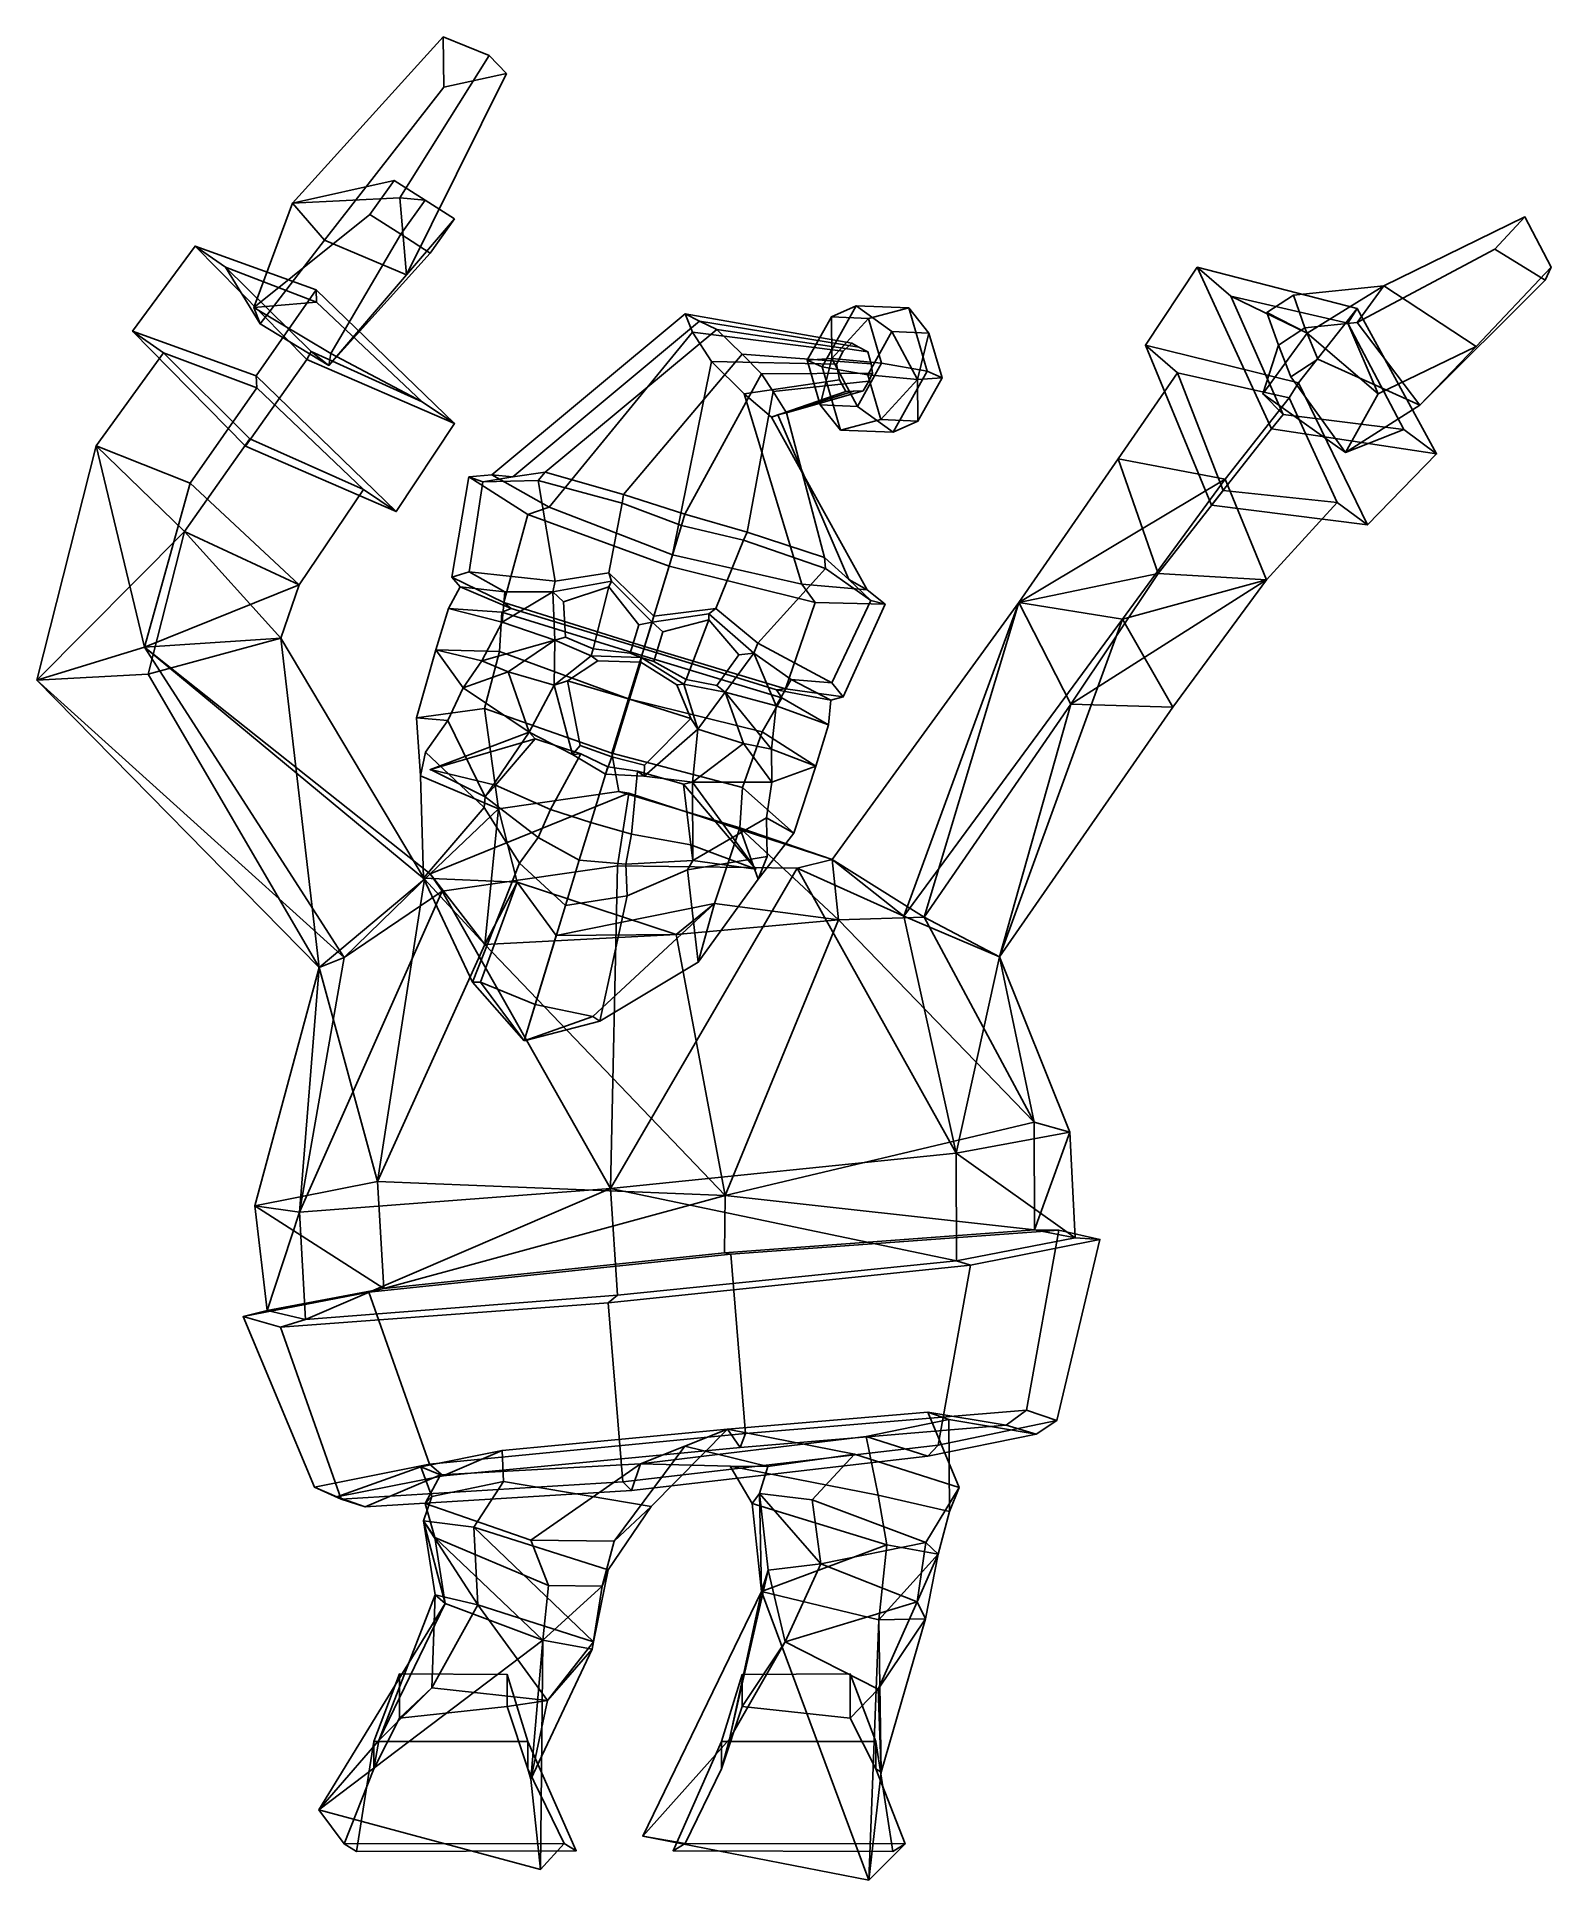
# Model space of a CAD drawing. Extents: x -182 to 281, y -162 to 401.
import ezdxf

# ---------------------------------------------------------------- set-up
doc = ezdxf.new("R2010")
doc.units = 0

msp = doc.modelspace()

# ---------------------------------------------------------------- linework, layer by layer
for p in [(-61.288147, 177.520264, 96.495125), (38.173832, 147.111694, 96.495125)]:
    msp.add_point(p)
for points in [[(-43.331459, 395.723022, 42.969158), (-70.581696, 352.260071, 23.750259), (-103.465965, 350.640076, 49.609447), (-57.429802, 401.415527, 58.171917)], [(-57.137585, 386.040833, 73.63443), (-57.429802, 401.415527, 58.171917), (-103.465965, 350.640076, 49.609447), (-93.678894, 339.28421, 82.69603)], [(-38.063538, 390.222717, 60.750618), (-43.331459, 395.723022, 42.969158), (-57.429802, 401.415527, 58.171917), (-57.137585, 386.040833, 73.63443)], [(-38.063538, 390.222717, 60.750618), (-68.595261, 328.654083, 54.759678), (-70.581696, 352.260071, 23.750259), (-43.331459, 395.723022, 42.969158)], [(-38.063538, 390.222717, 60.750618), (-57.137585, 386.040833, 73.63443), (-93.678894, 339.28421, 82.69603), (-68.595261, 328.654083, 54.759678)], [(-72.382866, 357.551208, -0.356585), (-79.748909, 347.099457, -2.347645), (-115.23336, 318.691681, 35.254513), (-103.465965, 350.640076, 49.609447)], [(-62.931332, 351.558563, 1.654973), (-72.382866, 357.551208, -0.356585), (-103.465965, 350.640076, 49.609447), (-70.581696, 352.260071, 23.750259)], [(-62.931332, 351.558563, 1.654973), (-70.339233, 341.091309, -0.218497), (-79.748909, 347.099457, -2.347645), (-72.382866, 357.551208, -0.356585)], [(-93.678894, 339.28421, 82.69603), (-103.465965, 350.640076, 49.609447), (-115.23336, 318.691681, 35.254513), (-113.314415, 313.693726, 58.700809)], [(-53.964714, 345.813354, 4.344434), (-62.931332, 351.558563, 1.654973), (-70.581696, 352.260071, 23.750259), (-68.595261, 328.654083, 54.759678)], [(-53.964714, 345.813354, 4.344434), (-61.356194, 335.329529, 2.358349), (-70.339233, 341.091309, -0.218497), (-62.931332, 351.558563, 1.654973)], [(-70.339233, 341.091309, -0.218497), (-91.714615, 304.635864, 26.365694), (-115.23336, 318.691681, 35.254513), (-79.748909, 347.099457, -2.347645)], [(-53.964714, 345.813354, 4.344434), (-68.595261, 328.654083, 54.759678), (-92.374031, 301.002106, 52.901009), (-61.356194, 335.329529, 2.358349)], [(264.014038, 336.540985, 135.046036), (273.203552, 346.400024, 118.29361), (230.149704, 325.334412, 68.560349), (221.941742, 314.128418, 108.054054)], [(281.239563, 331.018799, 105.087753), (258.352936, 306.765472, 55.172382), (230.149704, 325.334412, 68.560349), (273.203552, 346.400024, 118.29361)], [(279.379181, 327.081665, 128.073349), (281.239563, 331.018799, 105.087753), (273.203552, 346.400024, 118.29361), (264.014038, 336.540985, 135.046036)], [(-68.595261, 328.654083, 54.759678), (-93.678894, 339.28421, 82.69603), (-113.314415, 313.693726, 58.700809), (-92.374031, 301.002106, 52.901009)], [(-61.356194, 335.329529, 2.358349), (-92.374031, 301.002106, 52.901009), (-91.714615, 304.635864, 26.365694), (-70.339233, 341.091309, -0.218497)], [(-133.222137, 337.479706, 48.344162), (-96.224243, 324.080139, 0.219764), (-114.524834, 297.842316, -4.89197), (-152.314301, 311.488831, 40.795666)], [(-117.764183, 276.335297, 79.694145), (-99.058899, 302.796539, 90.537102), (-133.222137, 337.479706, 48.344162), (-152.314301, 311.488831, 40.795666)], [(-133.222137, 337.479706, 48.344162), (-123.859131, 330.999298, 48.049389), (-96.092262, 320.310974, 13.299046), (-96.224243, 324.080139, 0.219764)], [(-99.058899, 302.796539, 90.537102), (-97.707047, 305.268585, 78.372086), (-123.859131, 330.999298, 48.049389), (-133.222137, 337.479706, 48.344162)], [(279.379181, 327.081665, 128.073349), (264.014038, 336.540985, 135.046036), (221.941742, 314.128418, 108.054054), (241.077652, 288.895355, 85.25312)], [(-113.314415, 313.693726, 58.700809), (-115.23336, 318.691681, 35.254513), (-96.092262, 320.310974, 13.299046), (-123.859131, 330.999298, 48.049389)], [(-92.374031, 301.002106, 52.901009), (-113.314415, 313.693726, 58.700809), (-123.859131, 330.999298, 48.049389), (-97.707047, 305.268585, 78.372086)], [(177.46756, 258.369415, 89.595314), (195.823151, 281.673492, 104.334846), (173.064194, 331.020599, 55.627464), (157.256241, 307.183136, 40.417313)], [(221.947891, 318.413086, 19.353752), (204.019135, 295.70929, 3.225759), (157.256241, 307.183136, 40.417313), (173.064194, 331.020599, 55.627464)], [(195.823151, 281.673492, 104.334846), (199.296387, 286.053589, 93.787209), (183.379303, 322.2117, 56.76479), (173.064194, 331.020599, 55.627464)], [(221.947891, 318.413086, 19.353752), (173.064194, 331.020599, 55.627464), (183.379303, 322.2117, 56.76479), (219.08786, 313.886597, 29.407591)], [(279.379181, 327.081665, 128.073349), (241.077652, 288.895355, 85.25312), (258.352936, 306.765472, 55.172382), (281.239563, 331.018799, 105.087753)], [(-71.706795, 256.383179, 35.820564), (-114.524834, 297.842316, -4.89197), (-96.224243, 324.080139, 0.219764), (-53.910461, 283.259918, 43.449036)], [(-53.910461, 283.259918, 43.449036), (-96.224243, 324.080139, 0.219764), (-96.092262, 320.310974, 13.299046), (-63.774525, 289.923706, 44.340961)], [(193.160538, 292.335449, 76.481743), (206.688095, 310.925049, 49.770744), (183.379303, 322.2117, 56.76479), (199.296387, 286.053589, 93.787209)], [(228.343521, 292.335449, 42.624424), (219.08786, 313.886597, 29.407591), (183.379303, 322.2117, 56.76479), (206.688095, 310.925049, 49.770744)], [(202.522339, 322.512054, 120.898575), (230.149704, 325.334412, 68.560349), (206.688095, 310.925049, 49.770744), (194.314362, 317.193024, 112.42514)], [(205.996277, 312.531738, 125.095612), (202.522339, 322.512054, 120.898575), (194.314362, 317.193024, 112.42514), (197.866165, 307.205048, 116.523697)], [(205.996277, 312.531738, 125.095612), (221.941742, 314.128418, 108.054054), (230.149704, 325.334412, 68.560349), (202.522339, 322.512054, 120.898575)], [(258.352936, 306.765472, 55.172382), (228.343521, 292.335449, 42.624424), (206.688095, 310.925049, 49.770744), (230.149704, 325.334412, 68.560349)], [(-91.714615, 304.635864, 26.365694), (-63.774525, 289.923706, 44.340961), (-96.092262, 320.310974, 13.299046), (-115.23336, 318.691681, 35.254513)], [(-25.015427, 257.758362, 16.319866), (-42.505314, 267.548126, 37.509758), (16.609924, 316.742859, 43.510864), (18.804445, 311.180023, 32.90847)], [(-42.505314, 267.548126, 37.509758), (-36.129246, 266.958191, 60.679428), (20.984051, 314.514435, 53.793251), (16.609924, 316.742859, 43.510864)], [(69.698578, 306.59314, 22.516975), (67.50267, 307.827972, 19.859381), (16.609924, 316.742859, 43.510864), (20.984051, 314.514435, 53.793251)], [(67.50267, 307.827972, 19.859381), (64.9011, 305.409027, 16.90147), (18.804445, 311.180023, 32.90847), (16.609924, 316.742859, 43.510864)], [(58.447906, 300.57254, 28.055422), (68.853004, 319.250977, 23.087215), (61.25613, 315.834717, 9.600607), (53.898605, 302.627075, 13.113671)], [(53.898605, 302.627075, 13.113671), (61.25613, 315.834717, 9.600607), (61.410797, 303.096558, -1.106922)], [(58.447906, 300.57254, 28.055422), (72.393761, 298.136414, 34.965675), (79.751289, 311.344086, 31.452612), (68.853004, 319.250977, 23.087215)], [(68.853004, 319.250977, 23.087215), (84.89402, 318.599609, 9.376521), (72.598801, 315.374146, -0.09428), (61.25613, 315.834717, 9.600607)], [(61.25613, 315.834717, 9.600607), (72.598801, 315.374146, -0.09428), (61.410797, 303.096558, -1.106922)], [(68.853004, 319.250977, 23.087215), (79.751289, 311.344086, 31.452612), (91.093956, 310.883484, 21.757725), (84.89402, 318.599609, 9.376521)], [(72.598801, 315.374146, -0.09428), (84.89402, 318.599609, 9.376521), (90.529869, 299.269806, 0.634093), (76.583992, 301.705933, -6.276142)], [(91.093956, 310.883484, 21.757725), (95.079147, 297.215271, 15.575863), (90.529869, 299.269806, 0.634093), (84.89402, 318.599609, 9.376521)], [(197.866165, 307.205048, 116.523697), (194.314362, 317.193024, 112.42514), (206.688095, 310.925049, 49.770744), (193.160538, 292.335449, 76.481743)], [(225.114136, 252.279114, 43.367943), (204.019135, 295.70929, 3.225759), (221.947891, 318.413086, 19.353752), (246.228409, 273.989746, 59.194878)], [(246.228409, 273.989746, 59.194878), (221.947891, 318.413086, 19.353752), (219.08786, 313.886597, 29.407591), (236.220657, 281.438965, 59.723995)], [(-152.314301, 311.488831, 40.795666), (-114.524834, 297.842316, -4.89197), (-114.332039, 294.199188, 7.587333), (-142.813751, 304.902161, 40.536068)], [(-117.764183, 276.335297, 79.694145), (-152.314301, 311.488831, 40.795666), (-142.813751, 304.902161, 40.536068), (-116.50061, 278.615814, 68.430679)], [(-36.129246, 266.958191, 60.679428), (-26.232443, 268.407837, 88.605896), (26.228296, 311.96524, 66.555588), (20.984051, 314.514435, 53.793251)], [(-26.232443, 268.407837, 88.605896), (-2.307579, 261.632721, 101.565422), (34.018772, 304.453217, 72.305206), (26.228296, 311.96524, 66.555588)], [(12.745333, 243.186707, -2.974263), (-25.015427, 257.758362, 16.319866), (18.804445, 311.180023, 32.90847), (24.599674, 302.267792, 25.398046)], [(64.9011, 305.409027, 16.90147), (62.84491, 301.360229, 14.668511), (24.599674, 302.267792, 25.398046), (18.804445, 311.180023, 32.90847)], [(72.433411, 305.162292, 25.821539), (69.698578, 306.59314, 22.516975), (20.984051, 314.514435, 53.793251), (26.228296, 311.96524, 66.555588)], [(73.392418, 301.528625, 27.134125), (72.433411, 305.162292, 25.821539), (26.228296, 311.96524, 66.555588), (34.018772, 304.453217, 72.305206)], [(61.410797, 303.096558, -1.106922), (72.598801, 315.374146, -0.09428), (76.583992, 301.705933, -6.276142)], [(72.393761, 298.136414, 34.965675), (87.56691, 296.745789, 29.796492), (79.751289, 311.344086, 31.452612)], [(79.751289, 311.344086, 31.452612), (87.56691, 296.745789, 29.796492), (91.093956, 310.883484, 21.757725)], [(87.56691, 296.745789, 29.796492), (95.079147, 297.215271, 15.575863), (91.093956, 310.883484, 21.757725)], [(209.935608, 302.916687, 128.655502), (205.996277, 312.531738, 125.095612), (197.866165, 307.205048, 116.523697), (201.710739, 297.58136, 120.14817)], [(209.935608, 302.916687, 128.655502), (241.077652, 288.895355, 85.25312), (221.941742, 314.128418, 108.054054), (205.996277, 312.531738, 125.095612)], [(218.367493, 274.441833, 65.613647), (236.220657, 281.438965, 59.723995), (219.08786, 313.886597, 29.407591), (228.343521, 292.335449, 42.624424)], [(-142.813751, 304.902161, 40.536068), (-114.332039, 294.199188, 7.587333), (-134.7117, 265.024017, 1.205605), (-163.485367, 276.44104, 32.34222)], [(-136.455444, 250.316162, 57.874973), (-116.50061, 278.615814, 68.430679), (-142.813751, 304.902161, 40.536068), (-163.485367, 276.44104, 32.34222)], [(-99.058899, 302.796539, 90.537102), (-53.910461, 283.259918, 43.449036), (-63.774525, 289.923706, 44.340961), (-97.707047, 305.268585, 78.372086)], [(-92.374031, 301.002106, 52.901009), (-97.707047, 305.268585, 78.372086), (-63.774525, 289.923706, 44.340961), (-91.714615, 304.635864, 26.365694)], [(16.523237, 255.543701, 108.993706), (39.87957, 298.496796, 75.548729), (34.018772, 304.453217, 72.305206), (-2.307579, 261.632721, 101.565422)], [(73.859673, 298.671478, 27.827011), (73.392418, 301.528625, 27.134125), (34.018772, 304.453217, 72.305206), (39.87957, 298.496796, 75.548729)], [(177.46756, 258.369415, 89.595314), (157.256241, 307.183136, 40.417313), (167.079407, 298.744598, 41.574425), (181.033524, 262.802155, 78.861771)], [(204.019135, 295.70929, 3.225759), (201.148361, 291.089935, 13.430291), (167.079407, 298.744598, 41.574425), (157.256241, 307.183136, 40.417313)], [(201.710739, 297.58136, 120.14817), (197.866165, 307.205048, 116.523697), (193.160538, 292.335449, 76.481743), (218.367493, 274.441833, 65.613647)], [(241.077652, 288.895355, 85.25312), (218.367493, 274.441833, 65.613647), (228.343521, 292.335449, 42.624424), (258.352936, 306.765472, 55.172382)], [(-117.764183, 276.335297, 79.694145), (-71.706795, 256.383179, 35.820564), (-53.910461, 283.259918, 43.449036), (-99.058899, 302.796539, 90.537102)], [(12.745333, 243.186707, -2.974263), (24.599674, 302.267792, 25.398046), (34.562496, 292.326996, 31.566265), (52.198772, 234.151611, 16.319864)], [(63.792992, 296.578064, 16.024563), (34.562496, 292.326996, 31.566265), (24.599674, 302.267792, 25.398046), (62.84491, 301.360229, 14.668511)], [(73.859673, 298.671478, 27.827011), (39.87957, 298.496796, 75.548729), (43.517406, 293.088989, 71.496147), (72.724472, 296.205475, 26.605541)], [(53.898605, 302.627075, 13.113671), (61.410797, 303.096558, -1.106922), (57.883747, 288.958832, 6.931847)], [(58.447906, 300.57254, 28.055422), (53.898605, 302.627075, 13.113671), (57.883747, 288.958832, 6.931847), (64.083733, 281.242737, 19.313017)], [(57.883747, 288.958832, 6.931847), (61.410797, 303.096558, -1.106922), (69.226418, 288.49826, -2.76304)], [(58.447906, 300.57254, 28.055422), (64.083733, 281.242737, 19.313017), (76.378906, 284.46817, 28.783852), (72.393761, 298.136414, 34.965675)], [(61.410797, 303.096558, -1.106922), (76.583992, 301.705933, -6.276142), (69.226418, 288.49826, -2.76304)], [(69.226418, 288.49826, -2.76304), (76.583992, 301.705933, -6.276142), (90.529869, 299.269806, 0.634093), (80.124748, 280.59137, 5.602323)], [(87.721573, 284.007599, 19.088964), (80.124748, 280.59137, 5.602323), (90.529869, 299.269806, 0.634093), (95.079147, 297.215271, 15.575863)], [(148.86731, 272.524384, 24.601927), (161.116409, 237.444519, 62.584347), (181.033524, 262.802155, 78.861771), (167.079407, 298.744598, 41.574425)], [(201.148361, 291.089935, 13.430291), (181.583893, 266.22821, -3.994285), (148.86731, 272.524384, 24.601927), (167.079407, 298.744598, 41.574425)], [(209.935608, 302.916687, 128.655502), (201.710739, 297.58136, 120.14817), (218.367493, 274.441833, 65.613647), (241.077652, 288.895355, 85.25312)], [(-134.7117, 265.024017, 1.205605), (-114.332039, 294.199188, 7.587333), (-81.747459, 263.155457, 36.767052), (-101.34845, 233.962402, 28.507124)], [(-71.706795, 256.383179, 35.820564), (-81.747459, 263.155457, 36.767052), (-114.332039, 294.199188, 7.587333), (-114.524834, 297.842316, -4.89197)], [(16.523237, 255.543701, 108.993706), (35.539639, 250.061676, 101.565422), (43.517406, 293.088989, 71.496147), (39.87957, 298.496796, 75.548729)], [(65.650902, 293.070526, 18.393976), (42.943272, 285.237457, 41.267895), (34.562496, 292.326996, 31.566265), (63.792992, 296.578064, 16.024563)], [(59.162842, 242.299866, 88.605896), (47.498814, 286.517059, 64.743851), (43.517406, 293.088989, 71.496147), (35.539639, 250.061676, 101.565422)], [(68.016975, 293.191772, 21.186226), (44.897614, 285.904083, 51.75639), (42.943272, 285.237457, 41.267895), (65.650902, 293.070526, 18.393976)], [(72.724472, 296.205475, 26.605541), (43.517406, 293.088989, 71.496147), (47.498814, 286.517059, 64.743851), (70.93766, 293.242096, 24.637871)], [(70.93766, 293.242096, 24.637871), (47.498814, 286.517059, 64.743851), (44.897614, 285.904083, 51.75639), (68.016975, 293.191772, 21.186226)], [(72.393761, 298.136414, 34.965675), (76.378906, 284.46817, 28.783852), (87.56691, 296.745789, 29.796492)], [(76.378906, 284.46817, 28.783852), (87.721573, 284.007599, 19.088964), (87.56691, 296.745789, 29.796492)], [(87.56691, 296.745789, 29.796492), (87.721573, 284.007599, 19.088964), (95.079147, 297.215271, 15.575863)], [(225.114136, 252.279114, 43.367943), (215.844727, 259.170288, 43.870655), (201.148361, 291.089935, 13.430291), (204.019135, 295.70929, 3.225759)], [(52.198772, 234.151611, 16.319864), (34.562496, 292.326996, 31.566265), (42.943272, 285.237457, 41.267895), (72.17292, 232.487488, 37.509758)], [(64.083733, 281.242737, 19.313017), (57.883747, 288.958832, 6.931847), (69.226418, 288.49826, -2.76304), (80.124748, 280.59137, 5.602323)], [(194.209778, 235.525635, 27.037722), (181.583893, 266.22821, -3.994285), (201.148361, 291.089935, 13.430291), (215.844727, 259.170288, 43.870655)], [(218.367493, 274.441833, 65.613647), (193.160538, 292.335449, 76.481743), (199.296387, 286.053589, 93.787209), (236.220657, 281.438965, 59.723995)], [(72.17292, 232.487488, 37.509758), (42.943272, 285.237457, 41.267895), (44.897614, 285.904083, 51.75639), (66.557045, 235.563843, 60.679428)], [(66.557045, 235.563843, 60.679428), (44.897614, 285.904083, 51.75639), (47.498814, 286.517059, 64.743851), (59.162842, 242.299866, 88.605896)], [(64.083733, 281.242737, 19.313017), (80.124748, 280.59137, 5.602323), (87.721573, 284.007599, 19.088964), (76.378906, 284.46817, 28.783852)], [(225.114136, 252.279114, 43.367943), (246.228409, 273.989746, 59.194878), (195.823151, 281.673492, 104.334846), (177.46756, 258.369415, 89.595314)], [(246.228409, 273.989746, 59.194878), (236.220657, 281.438965, 59.723995), (199.296387, 286.053589, 93.787209), (195.823151, 281.673492, 104.334846)], [(-163.485367, 276.44104, 32.34222), (-148.709091, 214.89859, -8.224616), (-181.562134, 204.868652, 18.685047)], [(-136.455444, 250.316162, 57.874973), (-163.485367, 276.44104, 32.34222), (-181.562134, 204.868652, 18.685047)], [(-163.485367, 276.44104, 32.34222), (-134.7117, 265.024017, 1.205605), (-148.709091, 214.89859, -8.224616)], [(-101.34845, 233.962402, 28.507124), (-81.747459, 263.155457, 36.767052), (-116.50061, 278.615814, 68.430679), (-136.455444, 250.316162, 57.874973)], [(-117.764183, 276.335297, 79.694145), (-116.50061, 278.615814, 68.430679), (-81.747459, 263.155457, 36.767052), (-71.706795, 256.383179, 35.820564)], [(161.116409, 237.444519, 62.584347), (148.86731, 272.524384, 24.601927), (118.586517, 228.606995, 19.969505)], [(181.583893, 266.22821, -3.994285), (118.586517, 228.606995, 19.969505), (148.86731, 272.524384, 24.601927)], [(-101.34845, 233.962402, 28.507124), (-148.709091, 214.89859, -8.224616), (-134.7117, 265.024017, 1.205605)], [(-49.439419, 237.964417, 77.739914), (-45.282684, 265.402649, 61.73048), (-49.538864, 266.960541, 35.851646), (-54.737995, 236.276001, 40.018829)], [(-54.737995, 236.276001, 40.018829), (-49.538864, 266.960541, 35.851646), (-31.511503, 255.420532, 12.511165), (-38.794083, 228.537994, 13.866787)], [(-45.282684, 265.402649, 61.73048), (-36.129246, 266.958191, 60.679428), (-42.505314, 267.548126, 37.509758), (-49.538864, 266.960541, 35.851646)], [(-49.538864, 266.960541, 35.851646), (-42.505314, 267.548126, 37.509758), (-25.015427, 257.758362, 16.319866), (-31.511503, 255.420532, 12.511165)], [(-23.175226, 235.089172, 96.802116), (-28.318348, 265.834351, 92.966484), (-45.282684, 265.402649, 61.73048), (-49.439419, 237.964417, 77.739914)], [(-28.318348, 265.834351, 92.966484), (-26.232443, 268.407837, 88.605896), (-36.129246, 266.958191, 60.679428), (-45.282684, 265.402649, 61.73048)], [(-2.718403, 258.959625, 106.255333), (-2.307579, 261.632721, 101.565422), (-26.232443, 268.407837, 88.605896), (-28.318348, 265.834351, 92.966484)], [(-6.768889, 237.650024, 108.592934), (-2.718403, 258.959625, 106.255333), (-28.318348, 265.834351, 92.966484), (-23.175226, 235.089172, 96.802116)], [(181.583893, 266.22821, -3.994285), (150.234543, 223.536316, -4.016514), (118.586517, 228.606995, 19.969505)], [(194.209778, 235.525635, 27.037722), (150.234543, 223.536316, -4.016514), (181.583893, 266.22821, -3.994285)], [(15.459781, 252.065277, 112.282356), (16.523237, 255.543701, 108.993706), (-2.307579, 261.632721, 101.565422), (-2.718403, 258.959625, 106.255333)], [(161.116409, 237.444519, 62.584347), (194.209778, 235.525635, 27.037722), (215.844727, 259.170288, 43.870655), (181.033524, 262.802155, 78.861771)], [(225.114136, 252.279114, 43.367943), (177.46756, 258.369415, 89.595314), (181.033524, 262.802155, 78.861771), (215.844727, 259.170288, 43.870655)], [(-38.794083, 228.537994, 13.866787), (-31.511503, 255.420532, 12.511165), (11.688207, 239.729004, -7.526242), (4.160269, 215.106262, -5.901319)], [(-31.511503, 255.420532, 12.511165), (-25.015427, 257.758362, 16.319866), (12.745333, 243.186707, -2.974263), (11.688207, 239.729004, -7.526242)], [(6.995676, 224.380432, 112.074959), (15.459781, 252.065277, 112.282356), (-2.718403, 258.959625, 106.255333), (-6.768889, 237.650024, 108.592934)], [(15.459781, 252.065277, 112.282356), (34.385452, 247.615845, 106.255333), (35.539639, 250.061676, 101.565422), (16.523237, 255.543701, 108.993706)], [(-136.455444, 250.316162, 57.874973), (-181.562134, 204.868652, 18.685047), (-147.512222, 206.663635, 48.176128)], [(-136.455444, 250.316162, 57.874973), (-147.512222, 206.663635, 48.176128), (-106.953873, 217.637909, 24.349375)], [(-136.455444, 250.316162, 57.874973), (-106.953873, 217.637909, 24.349375), (-101.34845, 233.962402, 28.507124)], [(6.995676, 224.380432, 112.074959), (25.977287, 226.794189, 108.592934), (34.385452, 247.615845, 106.255333), (15.459781, 252.065277, 112.282356)], [(34.385452, 247.615845, 106.255333), (59.453072, 238.999939, 92.966484), (59.162842, 242.299866, 88.605896), (35.539639, 250.061676, 101.565422)], [(56.276978, 228.580902, 12.511165), (11.688207, 239.729004, -7.526242), (12.745333, 243.186707, -2.974263), (52.198772, 234.151611, 16.319864)], [(25.977287, 226.794189, 108.592934), (38.830673, 216.13208, 96.802124), (59.453072, 238.999939, 92.966484), (34.385452, 247.615845, 106.255333)], [(59.453072, 238.999939, 92.966484), (73.275734, 229.155701, 61.73048), (66.557045, 235.563843, 60.679428), (59.162842, 242.299866, 88.605896)], [(-49.439419, 237.964417, 77.739914), (-54.737995, 236.276001, 40.018829), (-52.165653, 233.383789, 41.26128), (-38.581959, 231.867706, 78.249641)], [(-38.581959, 231.867706, 78.249641), (-23.859228, 231.850739, 94.976685), (-23.175226, 235.089172, 96.802116), (-49.439419, 237.964417, 77.739914)], [(-6.768889, 237.650024, 108.592934), (-23.175226, 235.089172, 96.802116), (-23.859228, 231.850739, 94.976685), (-5.916211, 235.073608, 107.094681)], [(6.995676, 224.380432, 112.074959), (-6.768889, 237.650024, 108.592934), (-5.916211, 235.073608, 107.094681), (6.445548, 222.581055, 109.102104)], [(47.281986, 202.221893, 13.866786), (4.160269, 215.106262, -5.901319), (11.688207, 239.729004, -7.526242), (56.276978, 228.580902, 12.511165)], [(38.830673, 216.13208, 96.802124), (61.378555, 204.083954, 77.739914), (73.275734, 229.155701, 61.73048), (59.453072, 238.999939, 92.966484)], [(161.116409, 237.444519, 62.584347), (118.586517, 228.606995, 19.969505), (134.459152, 197.562866, 52.584377)], [(194.209778, 235.525635, 27.037722), (161.116409, 237.444519, 62.584347), (134.459152, 197.562866, 52.584377)], [(-101.34845, 233.962402, 28.507124), (-106.953873, 217.637909, 24.349375), (-148.709091, 214.89859, -8.224616)], [(-38.581959, 231.867706, 78.249641), (-52.165653, 233.383789, 41.26128), (-55.771378, 226.735535, 42.462151), (-39.361099, 222.571838, 78.655991)], [(-55.771378, 226.735535, 42.462151), (-52.165653, 233.383789, 41.26128), (-36.64621, 226.718018, 14.896185), (-39.411728, 225.58139, 12.672511)], [(-54.737995, 236.276001, 40.018829), (-38.794083, 228.537994, 13.866787), (-36.64621, 226.718018, 14.896185), (-52.165653, 233.383789, 41.26128)], [(-39.361099, 222.571838, 78.655991), (-23.859228, 231.850739, 94.976685), (-38.581959, 231.867706, 78.249641)], [(-23.227762, 217.053162, 98.549286), (-23.859228, 231.850739, 94.976685), (-39.361099, 222.571838, 78.655991)], [(-6.717848, 233.336914, 104.469696), (-5.916211, 235.073608, 107.094681), (-23.859228, 231.850739, 94.976685), (-20.580158, 228.823944, 94.654121)], [(-19.976107, 217.983826, 97.547943), (-20.580158, 228.823944, 94.654121), (-23.859228, 231.850739, 94.976685), (-23.227762, 217.053162, 98.549286)], [(-11.557024, 214.432617, 102.640167), (-6.717848, 233.336914, 104.469696), (-20.580158, 228.823944, 94.654121), (-19.976107, 217.983826, 97.547943)], [(2.451515, 221.779114, 106.095726), (-6.717848, 233.336914, 104.469696), (-11.557024, 214.432617, 102.640167), (-0.214114, 213.060242, 106.939926)], [(-6.717848, 233.336914, 104.469696), (2.451515, 221.779114, 106.095726), (6.445548, 222.581055, 109.102104), (-5.916211, 235.073608, 107.094681)], [(77.67543, 228.06723, 35.851646), (56.276978, 228.580902, 12.511165), (52.198772, 234.151611, 16.319864), (72.17292, 232.487488, 37.509758)], [(73.275734, 229.155701, 61.73048), (77.67543, 228.06723, 35.851646), (72.17292, 232.487488, 37.509758), (66.557045, 235.563843, 60.679428)], [(194.209778, 235.525635, 27.037722), (134.459152, 197.562866, 52.584377), (165.63797, 196.576965, 22.673141)], [(194.209778, 235.525635, 27.037722), (165.63797, 196.576965, 22.673141), (150.234543, 223.536316, -4.016514)], [(-39.361099, 222.571838, 78.655991), (-55.771378, 226.735535, 42.462151), (-59.649742, 214.124481, 44.641083), (-45.525993, 210.758972, 78.504814)], [(-59.649742, 214.124481, 44.641083), (-55.771378, 226.735535, 42.462151), (-39.411728, 225.58139, 12.672511), (-40.206776, 213.592957, 11.188781)], [(-40.206776, 213.592957, 11.188781), (-39.411728, 225.58139, 12.672511), (3.34281, 212.432434, -2.405131), (-0.7142, 199.162598, -0.945824)], [(-39.411728, 225.58139, 12.672511), (-36.64621, 226.718018, 14.896185), (3.939982, 214.385712, -2.27502), (3.34281, 212.432434, -2.405131)], [(-38.794083, 228.537994, 13.866787), (4.160269, 215.106262, -5.901319), (3.939982, 214.385712, -2.27502), (-36.64621, 226.718018, 14.896185)], [(6.995676, 224.380432, 112.074959), (6.445548, 222.581055, 109.102104), (23.829668, 225.13504, 107.094681), (25.977287, 226.794189, 108.592934)], [(25.977287, 226.794189, 108.592934), (23.829668, 225.13504, 107.094681), (37.586826, 213.064789, 94.976685), (38.830673, 216.13208, 96.802124)], [(64.827133, 199.721283, 40.018829), (47.281986, 202.221893, 13.866786), (56.276978, 228.580902, 12.511165), (77.67543, 228.06723, 35.851646)], [(61.378555, 204.083954, 77.739914), (64.827133, 199.721283, 40.018829), (77.67543, 228.06723, 35.851646), (73.275734, 229.155701, 61.73048)], [(89.60009, 132.402771, 38.281456), (118.586517, 228.606995, 19.969505), (61.45768, 150.016907, -3.202305)], [(83.396431, 132.74173, -37.31321), (61.45768, 150.016907, -3.202305), (118.586517, 228.606995, 19.969505)], [(83.396431, 132.74173, -37.31321), (118.586517, 228.606995, 19.969505), (150.234543, 223.536316, -4.016514)], [(89.60009, 132.402771, 38.281456), (134.459152, 197.562866, 52.584377), (118.586517, 228.606995, 19.969505)], [(-45.525993, 210.758972, 78.504814), (-23.227762, 217.053162, 98.549286), (-39.361099, 222.571838, 78.655991)], [(-0.214114, 213.060242, 106.939926), (3.141952, 211.775452, 110.144325), (6.445548, 222.581055, 109.102104), (2.451515, 221.779114, 106.095726)], [(6.997654, 210.575073, 107.318283), (9.776532, 219.664368, 106.276039), (6.445548, 222.581055, 109.102104), (3.141952, 211.775452, 110.144325)], [(23.793125, 223.28186, 104.268646), (23.829668, 225.13504, 107.094681), (6.445548, 222.581055, 109.102104), (9.776532, 219.664368, 106.276039)], [(9.776532, 219.664368, 106.276039), (6.997654, 210.575073, 107.318283), (16.858625, 205.104706, 102.009956), (23.793125, 223.28186, 104.268646)], [(16.858625, 205.104706, 102.009956), (26.294333, 203.261475, 95.723228), (32.983051, 212.572968, 92.150627), (23.793125, 223.28186, 104.268646)], [(23.793125, 223.28186, 104.268646), (32.983051, 212.572968, 92.150627), (37.586826, 213.064789, 94.976685), (23.829668, 225.13504, 107.094681)], [(112.626999, 120.354584, -5.009046), (83.396431, 132.74173, -37.31321), (150.234543, 223.536316, -4.016514)], [(165.63797, 196.576965, 22.673141), (112.626999, 120.354584, -5.009046), (150.234543, 223.536316, -4.016514)], [(-87.646973, 120.114136, -11.444348), (-181.562134, 204.868652, 18.685047), (-148.709091, 214.89859, -8.224616)], [(-63.074158, 144.032959, 46.846607), (-148.709091, 214.89859, -8.224616), (-106.953873, 217.637909, 24.349375)], [(-63.074158, 144.032959, 46.846607), (-61.383694, 145.71759, 5.24314), (-148.709091, 214.89859, -8.224616)], [(-87.646973, 120.114136, -11.444348), (-148.709091, 214.89859, -8.224616), (-61.383694, 145.71759, 5.24314)], [(-147.512222, 206.663635, 48.176128), (-95.330513, 117.085205, 29.296951), (-106.953873, 217.637909, 24.349375)], [(-95.330513, 117.085205, 29.296951), (-63.074158, 144.032959, 46.846607), (-106.953873, 217.637909, 24.349375)], [(-55.973637, 192.565308, 78.12674), (-51.242462, 202.548157, 77.948036), (-59.649742, 214.124481, 44.641083), (-65.534309, 193.38446, 46.003769)], [(-65.534309, 193.38446, 46.003769), (-59.649742, 214.124481, 44.641083), (-40.206776, 213.592957, 11.188781), (-44.707779, 196.159485, 14.099626)], [(-45.525993, 210.758972, 78.504814), (-59.649742, 214.124481, 44.641083), (-51.242462, 202.548157, 77.948036)], [(-37.488949, 207.447723, 101.72583), (-23.227762, 217.053162, 98.549286), (-45.525993, 210.758972, 78.504814)], [(-37.488949, 207.447723, 101.72583), (-23.451691, 203.316467, 104.760269), (-23.227762, 217.053162, 98.549286)], [(-23.451691, 203.316467, 104.760269), (-12.164998, 212.331512, 104.835999), (-23.227762, 217.053162, 98.549286)], [(-11.557024, 214.432617, 102.640167), (-19.976107, 217.983826, 97.547943), (-23.227762, 217.053162, 98.549286), (-12.164998, 212.331512, 104.835999)], [(-11.557024, 214.432617, 102.640167), (-12.164998, 212.331512, 104.835999), (3.141952, 211.775452, 110.144325), (-0.214114, 213.060242, 106.939926)], [(46.140728, 199.425415, 12.67251), (3.34281, 212.432434, -2.405131), (3.939982, 214.385712, -2.27502), (44.483604, 201.914124, 14.896184)], [(47.281986, 202.221893, 13.866786), (44.483604, 201.914124, 14.896184), (3.939982, 214.385712, -2.27502), (4.160269, 215.106262, -5.901319)], [(48.968079, 205.100952, 78.249641), (61.378555, 204.083954, 77.739914), (38.830673, 216.13208, 96.802124), (37.586826, 213.064789, 94.976685)], [(-51.242462, 202.548157, 77.948036), (-37.488949, 207.447723, 101.72583), (-45.525993, 210.758972, 78.504814)], [(-44.707779, 196.159485, 14.099626), (-40.206776, 213.592957, 11.188781), (-0.7142, 199.162598, -0.945824), (-5.789786, 182.561066, 3.485335)], [(-19.362778, 204.659302, 122.216965), (-10.091679, 210.780518, 121.01963), (-12.164998, 212.331512, 104.835999), (-23.451691, 203.316467, 104.760269)], [(-0.471216, 199.073578, 128.666168), (2.983714, 210.374146, 124.536148), (-10.091679, 210.780518, 121.01963), (-19.362778, 204.659302, 122.216965)], [(2.983714, 210.374146, 124.536148), (3.141952, 211.775452, 110.144325), (-12.164998, 212.331512, 104.835999), (-10.091679, 210.780518, 121.01963)], [(40.095997, 189.041931, 11.188781), (-0.7142, 199.162598, -0.945824), (3.34281, 212.432434, -2.405131), (46.140728, 199.425415, 12.67251)], [(-0.471216, 199.073578, 128.666168), (18.314104, 193.14032, 122.216965), (14.05095, 203.399384, 121.01963), (2.983714, 210.374146, 124.536148)], [(2.983714, 210.374146, 124.536148), (14.05095, 203.399384, 121.01963), (16.142923, 203.67691, 104.835999), (3.141952, 211.775452, 110.144325)], [(16.858625, 205.104706, 102.009956), (6.997654, 210.575073, 107.318283), (3.141952, 211.775452, 110.144325), (16.142923, 203.67691, 104.835999)], [(26.294333, 203.261475, 95.723228), (28.78862, 201.150146, 98.549286), (37.586826, 213.064789, 94.976685), (32.983051, 212.572968, 92.150627)], [(28.78862, 201.150146, 98.549286), (44.415833, 196.958679, 78.655991), (37.586826, 213.064789, 94.976685)], [(44.415833, 196.958679, 78.655991), (48.968079, 205.100952, 78.249641), (37.586826, 213.064789, 94.976685)], [(-147.512222, 206.663635, 48.176128), (-181.562134, 204.868652, 18.685047), (-95.330513, 117.085205, 29.296951)], [(-95.330513, 117.085205, 29.296951), (-181.562134, 204.868652, 18.685047), (-87.646973, 120.114136, -11.444348)], [(-31.118048, 188.96405, 98.608398), (-37.488949, 207.447723, 101.72583), (-51.242462, 202.548157, 77.948036)], [(-31.118048, 188.96405, 98.608398), (-23.451691, 203.316467, 104.760269), (-37.488949, 207.447723, 101.72583)], [(-17.896173, 182.181641, 104.511536), (-23.451691, 203.316467, 104.760269), (-31.118048, 188.96405, 98.608398)], [(-15.539255, 184.931427, 117.381264), (-19.362778, 204.659302, 122.216965), (-23.451691, 203.316467, 104.760269), (-17.896173, 182.181641, 104.511536)], [(-5.865807, 181.42865, 122.61129), (-0.471216, 199.073578, 128.666168), (-19.362778, 204.659302, 122.216965), (-15.539255, 184.931427, 117.381264)], [(18.314104, 193.14032, 122.216965), (20.458872, 189.891663, 104.760262), (16.142923, 203.67691, 104.835999), (14.05095, 203.399384, 121.01963)], [(16.858625, 205.104706, 102.009956), (16.142923, 203.67691, 104.835999), (28.78862, 201.150146, 98.549286), (26.294333, 203.261475, 95.723228)], [(20.458872, 189.891663, 104.760262), (28.78862, 201.150146, 98.549286), (16.142923, 203.67691, 104.835999)], [(48.968079, 205.100952, 78.249641), (44.415833, 196.958679, 78.655991), (60.348888, 191.234009, 42.462151), (61.077271, 198.761963, 41.26128)], [(61.378555, 204.083954, 77.739914), (48.968079, 205.100952, 78.249641), (61.077271, 198.761963, 41.26128), (64.827133, 199.721283, 40.018829)], [(-55.973637, 192.565308, 78.12674), (-44.589134, 169.213684, 104.917747), (-31.118048, 188.96405, 98.608398), (-51.242462, 202.548157, 77.948036)], [(-5.865807, 181.42865, 122.61129), (4.112568, 178.923279, 117.381264), (18.314104, 193.14032, 122.216965), (-0.471216, 199.073578, 128.666168)], [(34.078831, 172.071991, 14.099626), (-5.789786, 182.561066, 3.485335), (-0.7142, 199.162598, -0.945824), (40.095997, 189.041931, 11.188781)], [(34.40646, 185.467102, 101.72583), (28.78862, 201.150146, 98.549286), (20.458872, 189.891663, 104.760262)], [(34.40646, 185.467102, 101.72583), (42.921093, 183.717957, 78.504814), (28.78862, 201.150146, 98.549286)], [(42.921093, 183.717957, 78.504814), (44.415833, 196.958679, 78.655991), (28.78862, 201.150146, 98.549286)], [(56.512188, 178.610229, 44.641083), (40.095997, 189.041931, 11.188781), (46.140728, 199.425415, 12.67251), (60.348888, 191.234009, 42.462151)], [(64.827133, 199.721283, 40.018829), (61.077271, 198.761963, 41.26128), (44.483604, 201.914124, 14.896184), (47.281986, 202.221893, 13.866786)], [(60.348888, 191.234009, 42.462151), (46.140728, 199.425415, 12.67251), (44.483604, 201.914124, 14.896184), (61.077271, 198.761963, 41.26128)], [(112.626999, 120.354584, -5.009046), (134.459152, 197.562866, 52.584377), (89.60009, 132.402771, 38.281456)], [(165.63797, 196.576965, 22.673141), (134.459152, 197.562866, 52.584377), (112.626999, 120.354584, -5.009046)], [(-64.339066, 175.648376, 50.112881), (-65.534309, 193.38446, 46.003769), (-44.707779, 196.159485, 14.099626), (-40.513615, 165.559753, 33.891212)], [(-64.339066, 175.648376, 50.112881), (-62.825714, 182.887695, 81.29702), (-55.973637, 192.565308, 78.12674), (-65.534309, 193.38446, 46.003769)], [(-55.973637, 192.565308, 78.12674), (-62.825714, 182.887695, 81.29702), (-44.877762, 165.932983, 95.906563), (-44.589134, 169.213684, 104.917747)], [(-40.513615, 165.559753, 33.891212), (-44.707779, 196.159485, 14.099626), (-5.789786, 182.561066, 3.485335), (-3.708662, 170.821472, 8.910212)], [(4.112568, 178.923279, 117.381264), (4.03469, 175.476685, 104.511536), (20.458872, 189.891663, 104.760262), (18.314104, 193.14032, 122.216965)], [(44.415833, 196.958679, 78.655991), (42.921093, 183.717957, 78.504814), (56.512188, 178.610229, 44.641083), (60.348888, 191.234009, 42.462151)], [(-29.270603, 186.913696, 112.60862), (-31.118048, 188.96405, 98.608398), (-61.288147, 177.520264, 96.495125)], [(-61.288147, 177.520264, 96.495125), (-31.118048, 188.96405, 98.608398), (-44.589134, 169.213684, 104.917747)], [(-41.405651, 172.796051, 115.002632), (-29.270603, 186.913696, 112.60862), (-61.288147, 177.520264, 96.495125)], [(-15.292117, 182.365784, 112.725731), (-29.270603, 186.913696, 112.60862), (-41.405651, 172.796051, 115.002632), (-24.628557, 165.375336, 123.670197)], [(-29.270603, 186.913696, 112.60862), (-15.292117, 182.365784, 112.725731), (-17.896173, 182.181641, 104.511536), (-31.118048, 188.96405, 98.608398)], [(4.03469, 175.476685, 104.511536), (18.788813, 173.705994, 98.608398), (20.458872, 189.891663, 104.760262)], [(18.788813, 173.705994, 98.608398), (34.40646, 185.467102, 101.72583), (20.458872, 189.891663, 104.760262)], [(49.793045, 158.125366, 46.003769), (34.078831, 172.071991, 14.099626), (40.095997, 189.041931, 11.188781), (56.512188, 178.610229, 44.641083)], [(-44.877762, 165.932983, 95.906563), (-62.825714, 182.887695, 81.29702), (-64.339066, 175.648376, 50.112881), (-63.369442, 144.349823, 66.107307)], [(-24.628557, 165.375336, 123.670197), (-12.264705, 161.382568, 124.353905), (-7.070075, 178.373413, 115.474297), (-15.292117, 182.365784, 112.725731)], [(-5.865807, 181.42865, 122.61129), (-15.539255, 184.931427, 117.381264), (-17.896173, 182.181641, 104.511536), (-7.745685, 176.163605, 110.431023)], [(-7.070075, 178.373413, 115.474297), (-7.745685, 176.163605, 110.431023), (-17.896173, 182.181641, 104.511536), (-15.292117, 182.365784, 112.725731)], [(-5.865807, 181.42865, 122.61129), (-7.745685, 176.163605, 110.431023), (4.03469, 175.476685, 104.511536), (4.112568, 178.923279, 117.381264)], [(33.305546, 159.780701, 29.632683), (-3.708662, 170.821472, 8.910212), (-5.789786, 182.561066, 3.485335), (34.078831, 172.071991, 14.099626)], [(18.788813, 173.705994, 98.608398), (43.068829, 173.714294, 77.948036), (34.40646, 185.467102, 101.72583)], [(43.068829, 173.714294, 77.948036), (42.921093, 183.717957, 78.504814), (34.40646, 185.467102, 101.72583)], [(42.921093, 183.717957, 78.504814), (43.068829, 173.714294, 77.948036), (56.512188, 178.610229, 44.641083)], [(-63.369442, 144.349823, 66.107307), (-64.339066, 175.648376, 50.112881), (-40.513615, 165.559753, 33.891212), (-34.731022, 143.156067, 62.074329)], [(-44.589134, 169.213684, 104.917747), (-41.405651, 172.796051, 115.002632), (-61.288147, 177.520264, 96.495125)], [(0.218129, 157.778931, 123.670197), (1.978814, 177.085541, 112.725731), (-7.070075, 178.373413, 115.474297), (-12.264705, 161.382568, 124.353905)], [(-7.070075, 178.373413, 115.474297), (1.978814, 177.085541, 112.725731), (4.03469, 175.476685, 104.511536), (-7.745685, 176.163605, 110.431023)], [(1.978814, 177.085541, 112.725731), (0.218129, 157.778931, 123.670197), (18.276581, 154.549377, 115.002632), (16.110661, 173.039246, 112.60862)], [(16.110661, 173.039246, 112.60862), (18.788813, 173.705994, 98.608398), (4.03469, 175.476685, 104.511536), (1.978814, 177.085541, 112.725731)], [(41.408817, 162.79248, 78.12674), (49.793045, 158.125366, 46.003769), (56.512188, 178.610229, 44.641083), (43.068829, 173.714294, 77.948036)], [(-0.616535, 170.313843, 5.154557), (-61.383694, 145.71759, 5.24314), (-40.513615, 165.559753, 33.891212), (-3.708662, 170.821472, 8.910212)], [(-0.616535, 170.313843, 5.154557), (-4.082863, 148.146454, -45.753517), (-57.726475, 140.413086, -29.859987), (-61.383694, 145.71759, 5.24314)], [(-34.024078, 148.954254, 115.812424), (-28.305195, 156.775452, 113.764572), (-44.589134, 169.213684, 104.917747), (-44.877762, 165.932983, 95.906563)], [(-24.628557, 165.375336, 123.670197), (-41.405651, 172.796051, 115.002632), (-44.589134, 169.213684, 104.917747), (-28.305195, 156.775452, 113.764572)], [(-0.616535, 170.313843, 5.154557), (61.45768, 150.016907, -3.202305), (50.768337, 147.401154, -42.438519), (-4.082863, 148.146454, -45.753517)], [(-3.708662, 170.821472, 8.910212), (33.305546, 159.780701, 29.632683), (61.45768, 150.016907, -3.202305), (-0.616535, 170.313843, 5.154557)], [(16.110661, 173.039246, 112.60862), (38.173832, 147.111694, 96.495125), (18.788813, 173.705994, 98.608398)], [(18.276581, 154.549377, 115.002632), (38.173832, 147.111694, 96.495125), (16.110661, 173.039246, 112.60862)], [(41.408817, 162.79248, 78.12674), (43.068829, 173.714294, 77.948036), (18.788813, 173.705994, 98.608398), (18.912571, 149.799255, 104.917747)], [(38.173832, 147.111694, 96.495125), (18.912571, 149.799255, 104.917747), (18.788813, 173.705994, 98.608398)], [(38.884251, 144.089844, 50.112881), (33.305546, 159.780701, 29.632683), (34.078831, 172.071991, 14.099626), (49.793045, 158.125366, 46.003769)], [(-48.467999, 112.604401, 97.859222), (-34.024078, 148.954254, 115.812424), (-44.877762, 165.932983, 95.906563), (-63.369442, 144.349823, 66.107307)], [(-61.383694, 145.71759, 5.24314), (-44.669003, 124.068207, 65.413925), (-40.513615, 165.559753, 33.891212)], [(-44.669003, 124.068207, 65.413925), (-34.731022, 143.156067, 62.074329), (-40.513615, 165.559753, 33.891212)], [(-12.264705, 161.382568, 124.353905), (-24.628557, 165.375336, 123.670197), (-28.305195, 156.775452, 113.764572), (-15.791397, 149.84726, 119.235939)], [(-12.264705, 161.382568, 124.353905), (-15.791397, 149.84726, 119.235939), (-1.542787, 148.593384, 113.764572), (0.218129, 157.778931, 123.670197)], [(0.218129, 157.778931, 123.670197), (-1.542787, 148.593384, 113.764572), (18.912571, 149.799255, 104.917747), (18.276581, 154.549377, 115.002632)], [(41.408817, 162.79248, 78.12674), (18.912571, 149.799255, 104.917747), (17.317307, 146.91803, 95.906563), (41.677814, 150.937805, 81.29702)], [(20.578468, 118.684387, 66.107307), (25.559841, 136.572754, 57.223167), (33.305546, 159.780701, 29.632683), (38.884251, 144.089844, 50.112881)], [(63.452354, 131.617828, 51.824615), (33.305546, 159.780701, 29.632683), (25.559841, 136.572754, 57.223167)], [(61.45768, 150.016907, -3.202305), (33.305546, 159.780701, 29.632683), (63.452354, 131.617828, 51.824615)], [(38.884251, 144.089844, 50.112881), (49.793045, 158.125366, 46.003769), (41.408817, 162.79248, 78.12674), (41.677814, 150.937805, 81.29702)], [(-20.03961, 135.951965, 122.178635), (-15.791397, 149.84726, 119.235939), (-28.305195, 156.775452, 113.764572), (-34.024078, 148.954254, 115.812424)], [(18.912571, 149.799255, 104.917747), (38.173832, 147.111694, 96.495125), (18.276581, 154.549377, 115.002632)], [(-6.286813, 49.529694, -100.953423), (-57.726475, 140.413086, -29.859987), (-4.082863, 148.146454, -45.753517)], [(-32.657261, 94.681488, 101.101158), (-20.03961, 135.951965, 122.178635), (-34.024078, 148.954254, 115.812424), (-48.467999, 112.604401, 97.859222)], [(-20.03961, 135.951965, 122.178635), (-1.175185, 138.911316, 115.812424), (-1.542787, 148.593384, 113.764572), (-15.791397, 149.84726, 119.235939)], [(-9.527202, 100.699005, 97.859222), (20.578468, 118.684387, 66.107307), (17.317307, 146.91803, 95.906563), (-1.175185, 138.911316, 115.812424)], [(-6.286813, 49.529694, -100.953423), (-4.082863, 148.146454, -45.753517), (50.768337, 147.401154, -42.438519)], [(99.398567, 60.325882, -83.295593), (-6.286813, 49.529694, -100.953423), (50.768337, 147.401154, -42.438519)], [(-1.175185, 138.911316, 115.812424), (17.317307, 146.91803, 95.906563), (18.912571, 149.799255, 104.917747), (-1.542787, 148.593384, 113.764572)], [(17.317307, 146.91803, 95.906563), (20.578468, 118.684387, 66.107307), (38.884251, 144.089844, 50.112881), (41.677814, 150.937805, 81.29702)], [(83.396431, 132.74173, -37.31321), (50.768337, 147.401154, -42.438519), (61.45768, 150.016907, -3.202305)], [(99.398567, 60.325882, -83.295593), (50.768337, 147.401154, -42.438519), (83.396431, 132.74173, -37.31321)], [(89.60009, 132.402771, 38.281456), (61.45768, 150.016907, -3.202305), (63.452354, 131.617828, 51.824615)], [(-77.471588, 51.689819, 101.533058), (-63.074158, 144.032959, 46.846607), (-95.330513, 117.085205, 29.296951)], [(-87.646973, 120.114136, -11.444348), (-61.383694, 145.71759, 5.24314), (-57.726475, 140.413086, -29.859987)], [(-77.471588, 51.689819, 101.533058), (-44.669003, 124.068207, 65.413925), (-63.074158, 144.032959, 46.846607)], [(-48.467999, 112.604401, 97.859222), (-63.369442, 144.349823, 66.107307), (-34.731022, 143.156067, 62.074329), (-45.952343, 112.559204, 81.952538)], [(-63.074158, 144.032959, 46.846607), (-44.669003, 124.068207, 65.413925), (-61.383694, 145.71759, 5.24314)], [(-45.952343, 112.559204, 81.952538), (-34.731022, 143.156067, 62.074329), (-22.83007, 126.824799, 56.009388), (-29.272972, 105.751007, 77.656464)], [(13.815457, 127.098846, 66.216812), (-34.731022, 143.156067, 62.074329), (-44.669003, 124.068207, 65.413925)], [(-22.83007, 126.824799, 56.009388), (-34.731022, 143.156067, 62.074329), (13.815457, 127.098846, 66.216812)], [(-101.299904, 42.261292, -50.779331), (-57.726475, 140.413086, -29.859987), (-6.286813, 49.529694, -100.953423)], [(-101.299904, 42.261292, -50.779331), (-87.646973, 120.114136, -11.444348), (-57.726475, 140.413086, -29.859987)], [(-32.657261, 94.681488, 101.101158), (-9.527202, 100.699005, 97.859222), (-1.175185, 138.911316, 115.812424), (-20.03961, 135.951965, 122.178635)], [(-11.638046, 102.068283, 81.952538), (-29.272972, 105.751007, 77.656464), (-22.83007, 126.824799, 56.009388), (25.559841, 136.572754, 57.223167)], [(-22.83007, 126.824799, 56.009388), (13.815457, 127.098846, 66.216812), (25.559841, 136.572754, 57.223167)], [(-9.527202, 100.699005, 97.859222), (-11.638046, 102.068283, 81.952538), (25.559841, 136.572754, 57.223167), (20.578468, 118.684387, 66.107307)], [(13.815457, 127.098846, 66.216812), (63.452354, 131.617828, 51.824615), (25.559841, 136.572754, 57.223167)], [(28.85145, 47.343796, 114.71434), (63.452354, 131.617828, 51.824615), (13.815457, 127.098846, 66.216812)], [(28.85145, 47.343796, 114.71434), (123.226883, 69.754395, 69.016792), (63.452354, 131.617828, 51.824615)], [(123.226883, 69.754395, 69.016792), (89.60009, 132.402771, 38.281456), (63.452354, 131.617828, 51.824615)], [(99.398567, 60.325882, -83.295593), (83.396431, 132.74173, -37.31321), (112.626999, 120.354584, -5.009046)], [(123.226883, 69.754395, 69.016792), (112.626999, 120.354584, -5.009046), (89.60009, 132.402771, 38.281456)], [(28.85145, 47.343796, 114.71434), (-44.669003, 124.068207, 65.413925), (-77.471588, 51.689819, 101.533058)], [(28.85145, 47.343796, 114.71434), (13.815457, 127.098846, 66.216812), (-44.669003, 124.068207, 65.413925)], [(-101.299904, 42.261292, -50.779331), (-95.330513, 117.085205, 29.296951), (-87.646973, 120.114136, -11.444348)], [(134.172028, 66.690918, -19.564251), (99.398567, 60.325882, -83.295593), (112.626999, 120.354584, -5.009046)], [(123.226883, 69.754395, 69.016792), (134.172028, 66.690918, -19.564251), (112.626999, 120.354584, -5.009046)], [(-77.471588, 51.689819, 101.533058), (-95.330513, 117.085205, 29.296951), (-114.90638, 44.271729, 20.790308)], [(-114.90638, 44.271729, 20.790308), (-95.330513, 117.085205, 29.296951), (-101.299904, 42.261292, -50.779331)], [(-32.657261, 94.681488, 101.101158), (-48.467999, 112.604401, 97.859222), (-45.952343, 112.559204, 81.952538)], [(-32.657261, 94.681488, 101.101158), (-45.952343, 112.559204, 81.952538), (-29.272972, 105.751007, 77.656464)], [(-32.657261, 94.681488, 101.101158), (-29.272972, 105.751007, 77.656464), (-11.638046, 102.068283, 81.952538)], [(-32.657261, 94.681488, 101.101158), (-11.638046, 102.068283, 81.952538), (-9.527202, 100.699005, 97.859222)], [(123.373894, 36.901367, 57.387688), (123.226883, 69.754395, 69.016792), (28.85145, 47.343796, 114.71434)], [(123.373894, 36.901367, 57.387688), (134.172028, 66.690918, -19.564251), (123.226883, 69.754395, 69.016792)], [(135.737061, 34.462723, -20.762499), (99.398567, 60.325882, -83.295593), (134.172028, 66.690918, -19.564251)], [(123.373894, 36.901367, 57.387688), (135.737061, 34.462723, -20.762499), (134.172028, 66.690918, -19.564251)], [(99.491898, 27.451599, -95.267792), (-6.286813, 49.529694, -100.953423), (99.398567, 60.325882, -83.295593)], [(135.737061, 34.462723, -20.762499), (99.491898, 27.451599, -95.267792), (99.398567, 60.325882, -83.295593)], [(-75.53418, 18.997925, 89.613876), (-77.471588, 51.689819, 101.533058), (-114.90638, 44.271729, 20.790308)], [(-75.53418, 18.997925, 89.613876), (28.85145, 47.343796, 114.71434), (-77.471588, 51.689819, 101.533058)], [(-99.416176, 9.548172, -63.041607), (-101.299904, 42.261292, -50.779331), (-6.286813, 49.529694, -100.953423)], [(-99.416176, 9.548172, -63.041607), (-6.286813, 49.529694, -100.953423), (-4.115706, 16.979553, -109.036087)], [(-75.53418, 18.997925, 89.613876), (28.572504, 29.846161, 103.271698), (28.85145, 47.343796, 114.71434)], [(99.491898, 27.451599, -95.267792), (-4.115706, 16.979553, -109.036087), (-6.286813, 49.529694, -100.953423)], [(123.373894, 36.901367, 57.387688), (28.85145, 47.343796, 114.71434), (28.572504, 29.846161, 103.271698)], [(-75.53418, 18.997925, 89.613876), (-114.90638, 44.271729, 20.790308), (-111.133873, 12.242218, 19.234415)], [(-111.133873, 12.242218, 19.234415), (-114.90638, 44.271729, 20.790308), (-101.299904, 42.261292, -50.779331)], [(-111.133873, 12.242218, 19.234415), (-101.299904, 42.261292, -50.779331), (-99.416176, 9.548172, -63.041607)], [(30.573708, 29.420685, 115.387245), (130.767548, 36.786545, 64.662132), (123.373894, 36.901367, 57.387688), (28.572504, 29.846161, 103.271698)], [(34.9888, -25.291435, 112.242668), (120.894676, -18.245117, 63.875031), (130.767548, 36.786545, 64.662132), (30.573708, 29.420685, 115.387245)], [(130.133286, -21.362564, -22.293182), (93.908028, -28.92334, -108.625664), (103.780891, 26.108322, -107.838554), (143.329773, 33.968262, -22.044558)], [(103.780891, 26.108322, -107.838554), (99.491898, 27.451599, -95.267792), (135.737061, 34.462723, -20.762499), (143.329773, 33.968262, -22.044558)], [(130.767548, 36.786545, 64.662132), (120.894676, -18.245117, 63.875031), (130.133286, -21.362564, -22.293182), (143.329773, 33.968262, -22.044558)], [(143.329773, 33.968262, -22.044558), (135.737061, 34.462723, -20.762499), (123.373894, 36.901367, 57.387688), (130.767548, 36.786545, 64.662132)], [(30.573708, 29.420685, 115.387245), (28.572504, 29.846161, 103.271698), (-75.53418, 18.997925, 89.613876), (-80.137901, 17.803253, 98.832085)], [(34.9888, -25.291435, 112.242668), (30.573708, 29.420685, 115.387245), (-80.137901, 17.803253, 98.832085), (-61.589703, -34.67028, 93.440323)], [(103.780891, 26.108322, -107.838554), (-6.923388, 14.58493, -124.391342), (-4.115706, 16.979553, -109.036087), (99.491898, 27.451599, -95.267792)], [(93.908028, -28.92334, -108.625664), (-2.522648, -40.134171, -127.533302), (-6.923388, 14.58493, -124.391342), (103.780891, 26.108322, -107.838554)], [(-118.537865, 10.397919, 20.382055), (-80.137901, 17.803253, 98.832085), (-75.53418, 18.997925, 89.613876), (-111.133873, 12.242218, 19.234415)], [(-80.137901, 17.803253, 98.832085), (-118.537865, 10.397919, 20.382055), (-96.666039, -41.776451, 14.451821), (-61.589703, -34.67028, 93.440323)], [(-107.124557, 7.125015, -73.66861), (-99.416176, 9.548172, -63.041607), (-4.115706, 16.979553, -109.036087), (-6.923388, 14.58493, -124.391342)], [(-107.124557, 7.125015, -73.66861), (-118.537865, 10.397919, 20.382055), (-111.133873, 12.242218, 19.234415), (-99.416176, 9.548172, -63.041607)], [(-88.576355, -45.348511, -79.060364), (-107.124557, 7.125015, -73.66861), (-6.923388, 14.58493, -124.391342), (-2.522648, -40.134171, -127.533302)], [(-96.666039, -41.776451, 14.451821), (-118.537865, 10.397919, 20.382055), (-107.124557, 7.125015, -73.66861), (-88.576355, -45.348511, -79.060364)], [(29.548038, -24.035706, 79.358551), (68.367737, -31.672119, 53.199932), (100.271385, -41.836792, 18.551453), (90.760696, -18.787292, 44.718948)], [(33.371552, -29.623955, 99.853653), (29.548038, -24.035706, 79.358551), (90.760696, -18.787292, 44.718948), (114.66407, -22.776413, 56.202736)], [(34.9888, -25.291435, 112.242668), (33.371552, -29.623955, 99.853653), (114.66407, -22.776413, 56.202736), (120.894676, -18.245117, 63.875031)], [(97.14418, -21.033813, -16.803057), (97.38797, -49.175354, -22.620928), (75.555855, -44.201744, -59.411598), (71.889572, -26.254311, -75.906654)], [(123.899223, -25.496597, -21.440664), (97.14418, -21.033813, -16.803057), (71.889572, -26.254311, -75.906654), (90.782074, -32.226166, -96.452744)], [(90.760696, -18.787292, 44.718948), (100.271385, -41.836792, 18.551453), (97.38797, -49.175354, -22.620928), (97.14418, -21.033813, -16.803057)], [(114.66407, -22.776413, 56.202736), (90.760696, -18.787292, 44.718948), (97.14418, -21.033813, -16.803057), (123.899223, -25.496597, -21.440664)], [(130.133286, -21.362564, -22.293182), (123.899223, -25.496597, -21.440664), (90.782074, -32.226166, -96.452744), (93.908028, -28.92334, -108.625664)], [(120.894676, -18.245117, 63.875031), (114.66407, -22.776413, 56.202736), (123.899223, -25.496597, -21.440664), (130.133286, -21.362564, -22.293182)], [(34.9888, -25.291435, 112.242668), (-61.589703, -34.67028, 93.440323), (-57.387814, -38.262558, 84.077805), (33.371552, -29.623955, 99.853653)], [(33.371552, -29.623955, 99.853653), (-57.387814, -38.262558, 84.077805), (-39.363873, -30.499611, 65.80114), (29.548038, -24.035706, 79.358551)], [(29.548038, -24.035706, 79.358551), (-39.363873, -30.499611, 65.80114), (-38.939934, -39.974197, 47.511398), (6.233119, -47.613113, 55.986378)], [(16.482983, -29.20536, -4.154256), (29.548038, -24.035706, 79.358551), (6.233119, -47.613113, 55.986378), (-5.07823, -58.225494, -5.266164)], [(90.782074, -32.226166, -96.452744), (71.889572, -26.254311, -75.906654), (2.894363, -34.582176, -91.013718), (0.17558, -42.759117, -112.337471)], [(71.889572, -26.254311, -75.906654), (75.555855, -44.201744, -59.411598), (30.343845, -35.310501, -66.743225), (2.894363, -34.582176, -91.013718)], [(41.841854, -35.449448, -2.9447), (68.367737, -31.672119, 53.199932), (29.548038, -24.035706, 79.358551), (16.482983, -29.20536, -4.154256)], [(-57.387814, -38.262558, 84.077805), (-89.859505, -44.736725, 13.191559), (-64.205383, -35.556656, 9.338073), (-39.363873, -30.499611, 65.80114)], [(-39.363873, -30.499611, 65.80114), (-64.205383, -35.556656, 9.338073), (-60.882084, -44.611084, 12.931363), (-38.939934, -39.974197, 47.511398)], [(2.894363, -34.582176, -91.013718), (16.482983, -29.20536, -4.154256), (-5.07823, -58.225494, -5.266164), (-30.545872, -57.965424, -64.624748)], [(93.908028, -28.92334, -108.625664), (90.782074, -32.226166, -96.452744), (0.17558, -42.759117, -112.337471), (-2.522648, -40.134171, -127.533302)], [(41.841854, -35.449448, -2.9447), (16.482983, -29.20536, -4.154256), (2.894363, -34.582176, -91.013718), (30.343845, -35.310501, -66.743225)], [(55.40802, -45.583221, 19.126453), (68.367737, -31.672119, 53.199932), (41.841854, -35.449448, -2.9447), (39.306358, -43.716858, -2.943678)], [(55.40802, -45.583221, 19.126453), (90.08316, -58.617981, -5.20282), (100.271385, -41.836792, 18.551453), (68.367737, -31.672119, 53.199932)], [(-61.589703, -34.67028, 93.440323), (-96.666039, -41.776451, 14.451821), (-89.859505, -44.736725, 13.191559), (-57.387814, -38.262558, 84.077805)], [(-89.859505, -44.736725, 13.191559), (-81.269806, -47.712311, -68.577682), (-58.234993, -37.966644, -54.824455), (-64.205383, -35.556656, 9.338073)], [(-81.269806, -47.712311, -68.577682), (0.17558, -42.759117, -112.337471), (2.894363, -34.582176, -91.013718), (-58.234993, -37.966644, -54.824455)], [(-64.205383, -35.556656, 9.338073), (-58.234993, -37.966644, -54.824455), (-62.846279, -46.703201, -30.88583), (-60.882084, -44.611084, 12.931363)], [(-58.234993, -37.966644, -54.824455), (2.894363, -34.582176, -91.013718), (-30.545872, -57.965424, -64.624748), (-62.846279, -46.703201, -30.88583)], [(39.306358, -43.716858, -2.943678), (41.841854, -35.449448, -2.9447), (30.343845, -35.310501, -66.743225), (37.075375, -46.705864, -31.886412)], [(78.166939, -59.347687, -38.361183), (37.075375, -46.705864, -31.886412), (30.343845, -35.310501, -66.743225), (75.555855, -44.201744, -59.411598)], [(-96.666039, -41.776451, 14.451821), (-88.576355, -45.348511, -79.060364), (-81.269806, -47.712311, -68.577682), (-89.859505, -44.736725, 13.191559)], [(-88.576355, -45.348511, -79.060364), (-2.522648, -40.134171, -127.533302), (0.17558, -42.759117, -112.337471), (-81.269806, -47.712311, -68.577682)], [(-48.033226, -53.975662, 26.241398), (-38.939934, -39.974197, 47.511398), (-60.882084, -44.611084, 12.931363), (-63.347229, -51.999702, 13.827795)], [(-63.347229, -51.999702, 13.827795), (-60.882084, -44.611084, 12.931363), (-62.846279, -46.703201, -30.88583), (-59.915028, -57.111694, -7.043979)], [(-6.937213, -66.969887, 20.588243), (6.233119, -47.613113, 55.986378), (-38.939934, -39.974197, 47.511398), (-48.033226, -53.975662, 26.241398)], [(39.933361, -73.661224, -15.671366), (39.306358, -43.716858, -2.943678), (37.075375, -46.705864, -31.886412)], [(57.997971, -65.19902, 30.047773), (55.40802, -45.583221, 19.126453), (39.306358, -43.716858, -2.943678)], [(57.997971, -65.19902, 30.047773), (39.306358, -43.716858, -2.943678), (41.980629, -67.11898, 10.601337)], [(41.980629, -67.11898, 10.601337), (39.306358, -43.716858, -2.943678), (39.933361, -73.661224, -15.671366)], [(93.880836, -62.211609, -25.131708), (78.166939, -59.347687, -38.361183), (75.555855, -44.201744, -59.411598), (97.38797, -49.175354, -22.620928)], [(90.08316, -58.617981, -5.20282), (93.880836, -62.211609, -25.131708), (97.38797, -49.175354, -22.620928), (100.271385, -41.836792, 18.551453)], [(-59.915028, -57.111694, -7.043979), (-62.846279, -46.703201, -30.88583), (-30.545872, -57.965424, -64.624748), (-25.216904, -71.794556, -30.620028)], [(-6.937213, -66.969887, 20.588243), (-8.752989, -71.935402, -7.225901), (-5.07823, -58.225494, -5.266164), (6.233119, -47.613113, 55.986378)], [(39.933361, -73.661224, -15.671366), (37.075375, -46.705864, -31.886412), (78.166939, -59.347687, -38.361183)], [(57.997971, -65.19902, 30.047773), (90.08316, -58.617981, -5.20282), (55.40802, -45.583221, 19.126453)], [(-46.747719, -77.643623, 39.954651), (-48.033226, -53.975662, 26.241398), (-63.347229, -51.999702, 13.827795)], [(-46.747719, -77.643623, 39.954651), (-63.347229, -51.999702, 13.827795), (-59.85622, -74.646095, 28.386431)], [(-59.85622, -74.646095, 28.386431), (-63.347229, -51.999702, 13.827795), (-56.81356, -77.326309, 9.51085)], [(-56.81356, -77.326309, 9.51085), (-63.347229, -51.999702, 13.827795), (-59.915028, -57.111694, -7.043979)], [(-11.397677, -88.996155, 35.633373), (-6.937213, -66.969887, 20.588243), (-48.033226, -53.975662, 26.241398)], [(-11.397677, -88.996155, 35.633373), (-48.033226, -53.975662, 26.241398), (-46.747719, -77.643623, 39.954651)], [(-56.81356, -77.326309, 9.51085), (-59.915028, -57.111694, -7.043979), (-26.883587, -88.50798, -11.203241)], [(-26.883587, -88.50798, -11.203241), (-59.915028, -57.111694, -7.043979), (-25.216904, -71.794556, -30.620028)], [(-8.752989, -71.935402, -7.225901), (-25.216904, -71.794556, -30.620028), (-30.545872, -57.965424, -64.624748), (-5.07823, -58.225494, -5.266164)], [(75.72319, -82.28363, -20.997953), (39.933361, -73.661224, -15.671366), (78.166939, -59.347687, -38.361183)], [(57.997971, -65.19902, 30.047773), (87.465187, -76.783195, 8.719488), (90.08316, -58.617981, -5.20282)], [(75.72319, -82.28363, -20.997953), (78.166939, -59.347687, -38.361183), (93.880836, -62.211609, -25.131708)], [(87.465187, -76.783195, 8.719488), (93.880836, -62.211609, -25.131708), (90.08316, -58.617981, -5.20282)], [(-11.397677, -88.996155, 35.633373), (-8.752989, -71.935402, -7.225901), (-6.937213, -66.969887, 20.588243)], [(30.133327, -118.691536, 1.541367), (47.089962, -89.009277, 19.607958), (41.980629, -67.11898, 10.601337)], [(30.133327, -118.691536, 1.541367), (41.980629, -67.11898, 10.601337), (39.933361, -73.661224, -15.671366)], [(47.089962, -89.009277, 19.607958), (57.997971, -65.19902, 30.047773), (41.980629, -67.11898, 10.601337)], [(47.089962, -89.009277, 19.607958), (87.465187, -76.783195, 8.719488), (57.997971, -65.19902, 30.047773)], [(90.020737, -81.994415, -9.021104), (75.72319, -82.28363, -20.997953), (93.880836, -62.211609, -25.131708)], [(87.465187, -76.783195, 8.719488), (90.020737, -81.994415, -9.021104), (93.880836, -62.211609, -25.131708)], [(-26.883587, -88.50798, -11.203241), (-25.216904, -71.794556, -30.620028), (-8.752989, -71.935402, -7.225901)], [(-11.799214, -91.235039, 9.956206), (-26.883587, -88.50798, -11.203241), (-8.752989, -71.935402, -7.225901)], [(-11.397677, -88.996155, 35.633373), (-11.799214, -91.235039, 9.956206), (-8.752989, -71.935402, -7.225901)], [(-95.361244, -140.373306, -24.522596), (-77.015022, -119.168762, 1.840646), (-56.81356, -77.326309, 9.51085)], [(-95.361244, -140.373306, -24.522596), (-56.81356, -77.326309, 9.51085), (-26.883587, -88.50798, -11.203241)], [(-77.015022, -119.168762, 1.840646), (-60.8106, -103.066437, 18.067997), (-59.85622, -74.646095, 28.386431)], [(-77.015022, -119.168762, 1.840646), (-59.85622, -74.646095, 28.386431), (-56.81356, -77.326309, 9.51085)], [(-60.8106, -103.066437, 18.067997), (-46.747719, -77.643623, 39.954651), (-59.85622, -74.646095, 28.386431)], [(-60.8106, -103.066437, 18.067997), (-25.479485, -106.886719, 18.428831), (-46.747719, -77.643623, 39.954651)], [(-25.479485, -106.886719, 18.428831), (-11.397677, -88.996155, 35.633373), (-46.747719, -77.643623, 39.954651)], [(3.636773, -148.347107, -14.976145), (30.133327, -118.691536, 1.541367), (39.933361, -73.661224, -15.671366)], [(3.636773, -148.347107, -14.976145), (39.933361, -73.661224, -15.671366), (72.696762, -161.80629, -35.283649)], [(72.696762, -161.80629, -35.283649), (39.933361, -73.661224, -15.671366), (75.72319, -82.28363, -20.997953)], [(75.599701, -103.484451, 1.413923), (87.465187, -76.783195, 8.719488), (47.089962, -89.009277, 19.607958)], [(75.599701, -103.484451, 1.413923), (90.020737, -81.994415, -9.021104), (87.465187, -76.783195, 8.719488)], [(72.696762, -161.80629, -35.283649), (75.72319, -82.28363, -20.997953), (76.517517, -128.81633, -13.260669)], [(76.517517, -128.81633, -13.260669), (90.020737, -81.994415, -9.021104), (75.599701, -103.484451, 1.413923)], [(76.517517, -128.81633, -13.260669), (75.72319, -82.28363, -20.997953), (90.020737, -81.994415, -9.021104)], [(-27.59627, -158.543747, -46.701302), (-95.361244, -140.373306, -24.522596), (-26.883587, -88.50798, -11.203241)], [(-27.59627, -158.543747, -46.701302), (-26.883587, -88.50798, -11.203241), (-30.618498, -130.911301, -11.922087)], [(-30.618498, -130.911301, -11.922087), (-26.883587, -88.50798, -11.203241), (-11.799214, -91.235039, 9.956206)], [(-25.479485, -106.886719, 18.428831), (-11.799214, -91.235039, 9.956206), (-11.397677, -88.996155, 35.633373)], [(30.133327, -118.691536, 1.541367), (27.673773, -127.827744, 43.725594), (33.987896, -108.736435, 35.947453), (47.089962, -89.009277, 19.607958)], [(47.089962, -89.009277, 19.607958), (33.987896, -108.736435, 35.947453), (66.977409, -112.334427, 35.947453), (75.599701, -103.484451, 1.413923)], [(-30.618498, -130.911301, -11.922087), (-11.799214, -91.235039, 9.956206), (-25.479485, -106.886719, 18.428831)], [(-31.473774, -119.444244, 102.617195), (-37.787899, -98.998032, 87.801697), (-70.777412, -98.812729, 87.801697), (-78.613716, -119.444244, 102.617195)], [(-78.613716, -119.444244, 102.617195), (-70.777412, -98.812729, 87.801697), (-70.777412, -112.334427, 35.947453), (-78.613716, -127.827744, 43.725594)], [(-37.787899, -98.998032, 87.801697), (-37.787899, -108.736435, 35.947453), (-70.777412, -112.334427, 35.947453), (-70.777412, -98.812729, 87.801697)], [(-31.473774, -119.444244, 102.617195), (-31.473774, -127.827744, 43.725594), (-37.787899, -108.736435, 35.947453), (-37.787899, -98.998032, 87.801697)], [(27.673773, -119.444244, 102.617195), (74.813721, -119.444244, 102.617195), (66.977409, -98.812729, 87.801697), (33.987896, -98.998032, 87.801697)], [(27.673773, -119.444244, 102.617195), (33.987896, -98.998032, 87.801697), (33.987896, -108.736435, 35.947453), (27.673773, -127.827744, 43.725594)], [(33.987896, -98.998032, 87.801697), (66.977409, -98.812729, 87.801697), (66.977409, -112.334427, 35.947453), (33.987896, -108.736435, 35.947453)], [(74.813721, -119.444244, 102.617195), (74.813721, -127.827744, 43.725594), (66.977409, -112.334427, 35.947453), (66.977409, -98.812729, 87.801697)], [(-77.015022, -119.168762, 1.840646), (-78.613716, -127.827744, 43.725594), (-70.777412, -112.334427, 35.947453), (-60.8106, -103.066437, 18.067997)], [(-25.479485, -106.886719, 18.428831), (-60.8106, -103.066437, 18.067997), (-70.777412, -112.334427, 35.947453), (-37.787899, -108.736435, 35.947453)], [(-30.618498, -130.911301, -11.922087), (-25.479485, -106.886719, 18.428831), (-37.787899, -108.736435, 35.947453), (-31.473774, -127.827744, 43.725594)], [(76.517517, -128.81633, -13.260669), (75.599701, -103.484451, 1.413923), (66.977409, -112.334427, 35.947453), (74.813721, -127.827744, 43.725594)], [(-95.361244, -140.373306, -24.522596), (-87.594154, -150.723206, 36.317848), (-78.613716, -127.827744, 43.725594), (-77.015022, -119.168762, 1.840646)], [(-83.890282, -153.02951, 102.617195), (-78.613716, -119.444244, 102.617195), (-78.613716, -127.827744, 43.725594), (-87.594154, -150.723206, 36.317848)], [(-16.70689, -152.844193, 102.617195), (-31.473774, -119.444244, 102.617195), (-78.613716, -119.444244, 102.617195), (-83.890282, -153.02951, 102.617195)], [(-16.70689, -152.844193, 102.617195), (-20.410763, -150.61731, 32.613968), (-31.473774, -127.827744, 43.725594), (-31.473774, -119.444244, 102.617195)], [(3.636773, -148.347107, -14.976145), (16.610764, -150.61731, 32.613968), (27.673773, -127.827744, 43.725594), (30.133327, -118.691536, 1.541367)], [(12.906889, -152.844193, 102.617195), (80.090286, -153.02951, 102.617195), (74.813721, -119.444244, 102.617195), (27.673773, -119.444244, 102.617195)], [(12.906889, -152.844193, 102.617195), (27.673773, -119.444244, 102.617195), (27.673773, -127.827744, 43.725594), (16.610764, -150.61731, 32.613968)], [(80.090286, -153.02951, 102.617195), (83.794151, -150.723206, 36.317848), (74.813721, -127.827744, 43.725594), (74.813721, -119.444244, 102.617195)], [(-27.59627, -158.543747, -46.701302), (-30.618498, -130.911301, -11.922087), (-31.473774, -127.827744, 43.725594), (-20.410763, -150.61731, 32.613968)], [(72.696762, -161.80629, -35.283649), (76.517517, -128.81633, -13.260669), (74.813721, -127.827744, 43.725594), (83.794151, -150.723206, 36.317848)], [(-95.361244, -140.373306, -24.522596), (-27.59627, -158.543747, -46.701302), (-20.410763, -150.61731, 32.613968), (-87.594154, -150.723206, 36.317848)], [(-83.890282, -153.02951, 102.617195), (-87.594154, -150.723206, 36.317848), (-20.410763, -150.61731, 32.613968), (-16.70689, -152.844193, 102.617195)], [(72.696762, -161.80629, -35.283649), (83.794151, -150.723206, 36.317848), (16.610764, -150.61731, 32.613968), (3.636773, -148.347107, -14.976145)], [(80.090286, -153.02951, 102.617195), (12.906889, -152.844193, 102.617195), (16.610764, -150.61731, 32.613968), (83.794151, -150.723206, 36.317848)]]:
    msp.add_3dface(points)

doc.saveas('drawing.dxf')
